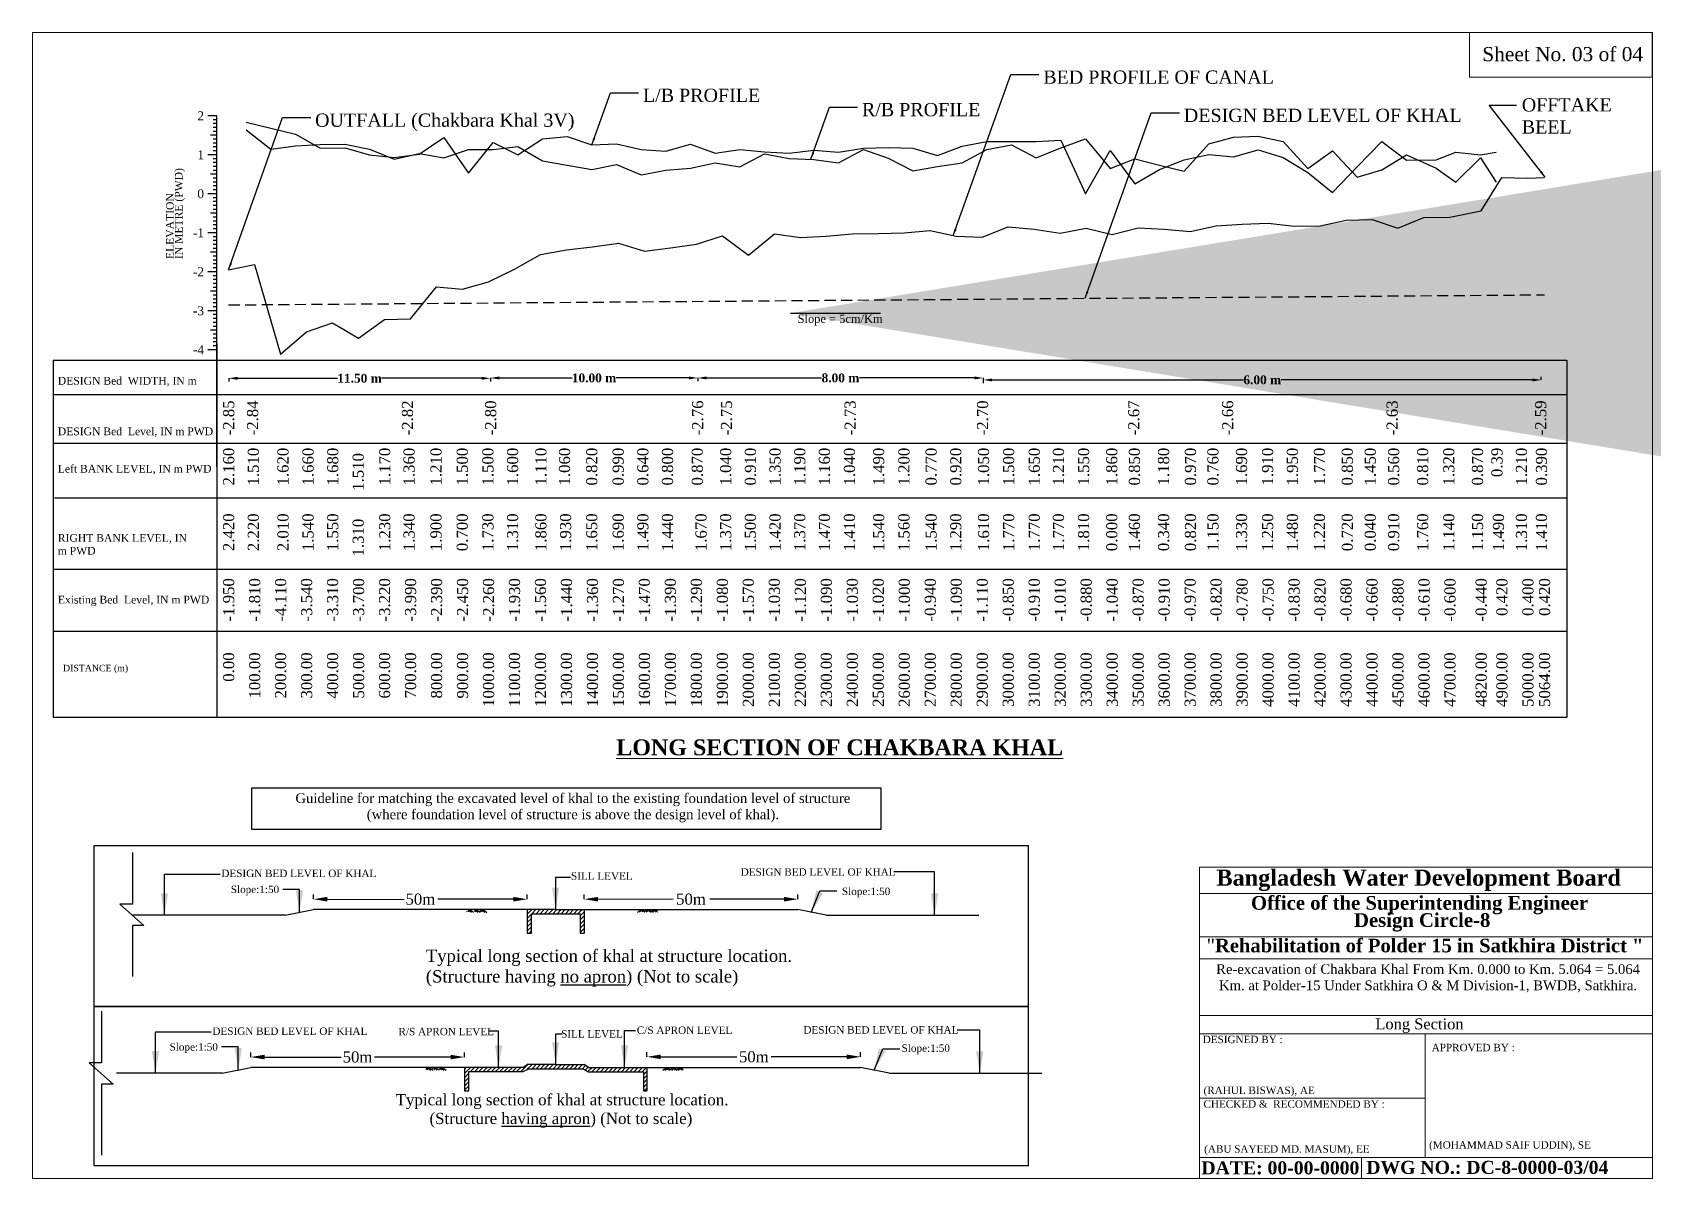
# Model space of a CAD drawing. Header units: metres. Extents: x -148477 to 178957, y -19024 to 3158.
# Drawn here: x 177870.8 to 178054.3, y 2895.8 to 3025.5 of the extents above; entities that cross this region are included whole.
import ezdxf
from ezdxf.enums import TextEntityAlignment as Align

# ---------------------------------------------------------------- set-up
doc = ezdxf.new("R2010")
doc.units = ezdxf.units.M
doc.linetypes.add('DASHED2', pattern=[0.375, 0.25, -0.125])
doc.linetypes.add('HIDDEN', pattern=[9.525, 6.35, -3.175])
doc.layers.add('CS_Drawing', color=7, linetype='Continuous')
doc.layers.add('GL', color=3, linetype='HIDDEN')
doc.layers.add('Other line', color=7, linetype='Continuous', lineweight=15)
doc.styles.add('liza', font='times.ttf', dxfattribs={"height": 2})
doc.styles.add('ROMANS', font='romans.shx', dxfattribs={"width": 0.8, "height": 100})
doc.styles.get("Standard").update_dxf_attribs({"font": 'times.ttf'})
doc.linetypes.add('FENCELINE1', pattern='A,6.35,-2.54,[133,ltypeshp.shx,S=2.54,R=0,X=-2.54,Y=0],-2.54,25.4', length=36.83)
doc.dimstyles.new('ISO-25', dxfattribs={"dimtxt": 2.5, "dimasz": 2.5, "dimexe": 1.25, "dimexo": 0.625, "dimtad": 1, "dimtxsty": 'Standard', "dimcen": 2.5, "dimadec": 0, "dimazin": 0, "dimtfac": 1, "dimtmove": 0, "dimatfit": 3, "dimfxl": 1, "dimarcsym": 0})
doc.dimstyles.get("Standard").update_dxf_attribs({"dimtxt": 0.5, "dimasz": 0.4075, "dimexe": 0.364, "dimexo": 0.219, "dimgap": 0.09, "dimtad": 0, "dimdec": 0, "dimlfac": 1000, "dimzin": 0, "dimdsep": 46, "dimtxsty": 'Standard', "dimcen": 0.09, "dimadec": 0, "dimazin": 0, "dimtfac": 1, "dimtdec": 0, "dimtofl": 0, "dimtmove": 0, "dimatfit": 3, "dimfxl": 1, "dimtolj": 1, "dimtzin": 0, "dimarcsym": 0})

msp = doc.modelspace()

# ---------------------------------------------------------------- texts
at = {"lineweight": 30}
for s, p in [('IN METRE (PWD)', (177887.8295, 2999.8908)), ('ELEVATION', (177886.8295, 2999.8908))]:
    msp.add_text(s, height=0.87, rotation=90, dxfattribs=at).set_placement(p)
at = {"ltscale": 0.5}
for s, height, p in [('DESIGN BED LEVEL OF KHAL', 0.836591, (177892.2313, 2929.9171)), ('DESIGN BED LEVEL OF KHAL', 0.836591, (177951.0401, 2930.0707)), ('Slope:1:50', 0.83659, (177893.2969, 2928.1026)), ('SILL LEVEL', 0.83659, (177931.8296, 2929.6195)), ('Slope:1:50', 0.83659, (177962.5127, 2927.8804)), ('DESIGN BED LEVEL OF KHAL', 0.836591, (177891.2182, 2912.046)), ('R/S APRON LEVEL', 0.836591, (177912.2937, 2912.0036)), ('SILL LEVEL', 0.83659, (177930.7123, 2911.7453)), ('C/S APRON LEVEL', 0.836591, (177939.2859, 2912.1573)), ('DESIGN BED LEVEL OF KHAL', 0.836591, (177958.1566, 2912.1997)), ('Slope:1:50', 0.83659, (177886.365, 2910.2643)), ('Slope:1:50', 0.83659, (177969.2699, 2910.1256))]:
    msp.add_text(s, height=height, dxfattribs=at).set_placement(p)
at = {"lineweight": 18}
for s, insert, char_height, width, attachment_point in [('Sheet No. 03 of 04', (178035.0426, 3023.8885), 1.601435, 18.991115, 1), ('{\\fTimes New Roman|b1|i0|c0|p18;Bangladesh Water Development Board}', (178004.9268, 2930.7553), 1.816925, 65.263374, 1), ('{\\fTimes New Roman|b1|i0|c0|p18;Office of the Superintending Engineer}', (178008.8402, 2927.7715), 1.553212, 55.790861, 1), ('{\\fTimes New Roman|b1|i0|c0|p18;Design Circle-8}', (178020.5074, 2925.8211), 1.553212, 55.790861, 1), ('Long Section ', (178027.9226, 2913.0863), 1.234071, 49.784565, 5)]:
    msp.add_mtext(s, dxfattribs=dict(at, insert=insert, char_height=char_height, width=width, attachment_point=attachment_point))
at = {"color": 0, "lineweight": 18, "ltscale": 2, "char_height": 1.5, "attachment_point": 1}
for s, insert, width in [('BED PROFILE OF CANAL', (177985.3152, 3021.2305), 29.690134), ('L/B PROFILE ', (177939.9776, 3019.1769), 29.690134), ('R/B PROFILE ', (177964.781, 3017.5542), 29.690134), ('DESIGN BED LEVEL OF KHAL', (178001.2347, 3016.9059), 35.791036), ('OFFTAKE \\PBEEL', (178039.5075, 3018.0902), 35.791036), ('OUTFALL (Chakbara Khal 3V)', (177902.8391, 3016.3618), 29.690134)]:
    msp.add_mtext(s, dxfattribs=dict(at, insert=insert, width=width))
at = {"lineweight": 18, "attachment_point": 1}
for s, insert, char_height in [('Slope = 5cm/Km', (177957.4984, 2993.5877), 0.93195), ('DESIGNED BY :', (178003.3745, 2911.9524), 0.836394), ('APPROVED BY :', (178029.305, 2911.0343), 0.836394), ('(RAHUL BISWAS), AE', (178003.4712, 2906.1844), 0.836394), ('CHECKED &  RECOMMENDED BY :', (178003.4594, 2904.6413), 0.836394), ('(ABU SAYEED MD. MASUM), EE', (178003.541, 2899.5477), 0.836394), ('(MOHAMMAD SAIF UDDIN), SE', (178029.0131, 2900.0134), 0.836394), ('{\\fTimes New Roman|b1|i0|c0|p18;DATE: \\C0;00-00-0000} ', (178003.227, 2897.7308), 1.475398), ('{\\fTimes New Roman|b1|i0|c0|p18;DWG NO.: DC-8-0000-03/04} ', (178021.9, 2897.7831), 1.475398)]:
    msp.add_mtext(s, dxfattribs=dict(at, insert=insert, char_height=char_height))
at = {"lineweight": 30, "char_height": 0.872, "attachment_point": 1}
for s, insert in [('DESIGN Bed  WIDTH, IN m ', (177873.7036, 2986.5401)), ('DESIGN Bed  Level, IN m PWD', (177873.7036, 2980.8132)), ('Left BANK LEVEL, IN m PWD', (177873.7036, 2976.5811)), ('RIGHT BANK LEVEL, IN \\Pm PWD', (177873.7036, 2968.746)), ('Existing Bed  Level, IN m PWD', (177873.7036, 2961.7588))]:
    msp.add_mtext(s, dxfattribs=dict(at, insert=insert))
at = {"insert": (177872.0873, 2974.8787), "char_height": 0.007358, "width": 12.214639, "attachment_point": 1, "style": 'ROMANS'}
msp.add_mtext('{\\fTimes New Roman|b0|i0|c0|p18;Ch:0+000Km to 5+060 Km}', dxfattribs=at)
at = {"lineweight": -2, "insert": (177935.0749, 2947.8049), "char_height": 0.0022, "width": 0.040666, "attachment_point": 1, "style": 'liza'}
msp.add_mtext('Guideline for ', dxfattribs=at)
at = {"linetype": 'ByBlock', "lineweight": 18}
for s, insert, char_height, width, attachment_point in [('\\pi-1651,l1651,t7.101e+004;{\\fTimes New Roman|b1|i0|c0|p18;\\LLONG SECTION OF CHAKBARA KHAL}', (177936.9598, 2945.5033), 1.8, 59.702421, 1), ('"{\\fTimes New Roman|b1|i0|c0|p18;Rehabilitation of Polder 15 in Satkhira District "}', (178028.5542, 2922.9332), 1.54, 56.183721, 2), ('Re-excavation of Chakbara Khal From Km. 0.000 to Km. 5.064 = 5.064 Km. at Polder-15 Under Satkhira O & M Division-1, BWDB, Satkhira.', (178028.898, 2920.0418), 1.1, 50.884689, 2)]:
    msp.add_mtext(s, dxfattribs=dict(at, insert=insert, char_height=char_height, width=width, attachment_point=attachment_point))
at = {"ltscale": 0.5}
for s, insert, char_height, width, attachment_point in [('Guideline for matching the excavated level of khal to the existing foundation level of structure\\P(where foundation level of structure is above the design level of khal).', (177932.0407, 2939.3993), 1.1, 78.473449, 2), ('Typical long section of khal at structure location.\\P(Structure having {\\Lno apron}) (Not to scale)', (177915.3938, 2921.7022), 1.396643, 40.586284, 1), ('Typical long section of khal at structure location.\\P        (Structure {\\Lhaving apron}) (Not to scale)', (177911.9645, 2905.3397), 1.269675, 37.405723, 1)]:
    msp.add_mtext(s, dxfattribs=dict(at, insert=insert, char_height=char_height, width=width, attachment_point=attachment_point))
at = {"ltscale": 0.5, "char_height": 1.254, "attachment_point": 5}
for insert in [(177914.7672, 2927.4097), (177945.4166, 2927.4097), (177907.6508, 2909.5386), (177952.533, 2909.5619)]:
    msp.add_mtext('50m', dxfattribs=dict(at, insert=insert))
at = {"layer": 'CS_Drawing'}
for s, p in [('2', (177890.2652, 3016.102)), ('1', (177890.2652, 3011.6875)), ('0', (177890.2652, 3007.273)), ('-1', (177890.2652, 3002.8585)), ('-2', (177890.2652, 2998.444)), ('-3', (177890.2652, 2994.0295)), ('-4', (177890.2652, 2989.615))]:
    msp.add_text(s, height=1, dxfattribs=at).set_placement(p, align=Align.MIDDLE_RIGHT)
for s, p in [('-2.85', (177893.0562, 2983.8779)), ('-2.84', (177895.7678, 2983.8779)), ('-2.82', (177913.3056, 2983.8779)), ('-2.80', (177922.7281, 2983.8779)), ('-2.76', (177946.171, 2983.8779)), ('-2.75', (177949.4371, 2983.8779)), ('-2.73', (177963.4402, 2983.8779)), ('-2.70', (177978.4437, 2983.8779)), ('-2.67', (177995.5647, 2983.8779)), ('-2.66', (178006.1967, 2983.8779)), ('-2.63', (178024.8248, 2983.8779)), ('-2.59', (178041.6545, 2983.8779)), ('2.160', (177893.0562, 2978.5226)), ('1.510', (177895.852, 2978.5226)), ('1.620', (177899.2066, 2978.5226)), ('1.660', (177902.0454, 2978.5226)), ('1.680', (177904.8412, 2978.5226)), ('1.170', (177910.7338, 2978.5226)), ('1.360', (177913.4866, 2978.5226)), ('1.210', (177916.5403, 2978.5226)), ('1.500', (177919.5081, 2978.5226)), ('1.500', (177922.4142, 2978.5226)), ('1.600', (177925.2101, 2978.5226)), ('1.110', (177928.4156, 2978.5226)), ('1.060', (177931.094, 2978.5226)), ('0.820', (177934.1779, 2978.5226)), ('0.990', (177937.1667, 2978.5226)), ('0.640', (177939.9625, 2978.5226)), ('0.800', (177942.7584, 2978.5226)), ('0.870', (177946.1294, 2978.5226)), ('1.040', (177949.3479, 2978.5226)), ('0.910', (177952.1437, 2978.5226)), ('1.350', (177954.9396, 2978.5226)), ('1.190', (177957.7354, 2978.5226)), ('1.160', (177960.5313, 2978.5226)), ('1.040', (177963.3658, 2978.5226)), ('1.490', (177966.6741, 2978.5226)), ('1.200', (177969.5344, 2978.5226)), ('0.770', (177972.6119, 2978.5226)), ('0.920', (177975.4077, 2978.5226)), ('1.050', (177978.5508, 2978.5226)), ('1.500', (177981.3963, 2978.5226)), ('1.650', (177984.2914, 2978.5226)), ('1.210', (177987.0376, 2978.5226)), ('1.550', (177989.8831, 2978.5226)), ('1.860', (177993.0758, 2978.5226)), ('0.850', (177995.6394, 2978.5226)), ('1.180', (177998.9396, 2978.5226)), ('0.970', (178001.9876, 2978.5226)), ('0.760', (178004.5313, 2978.5226)), ('1.690', (178007.7685, 2978.5226)), ('1.910', (178010.721, 2978.5226)), ('1.950', (178013.5297, 2978.5226)), ('1.770', (178016.5965, 2978.5226)), ('0.850', (178019.7494, 2978.5226)), ('1.450', (178022.3454, 2978.5226)), ('0.560', (178024.9971, 2978.5226)), ('0.810', (178028.2811, 2978.5226)), ('1.320', (178031.2456, 2978.5226)), ('0.870', (178034.4946, 2978.5226)), ('0.39', (178036.6948, 2978.5226)), ('1.210', (178039.4742, 2978.5226)), ('0.390', (178041.7405, 2978.5226)), ('1.510', (177907.723, 2977.9214)), ('2.420', (177893.0562, 2971.0874)), ('2.220', (177895.852, 2971.0874)), ('2.010', (177899.2066, 2971.0874)), ('1.540', (177902.0454, 2971.0874)), ('1.550', (177904.8412, 2971.0874)), ('1.230', (177910.7338, 2971.0874)), ('1.340', (177913.4866, 2971.0874)), ('1.900', (177916.5403, 2971.0874)), ('0.700', (177919.5081, 2971.0874)), ('1.730', (177922.4142, 2971.0874)), ('1.310', (177925.2101, 2971.0874)), ('1.860', (177928.4156, 2971.0874)), ('1.930', (177931.2114, 2971.0874)), ('1.650', (177934.1779, 2971.0874)), ('1.690', (177937.1667, 2971.0874)), ('1.490', (177939.9625, 2971.0874)), ('1.440', (177942.7584, 2971.0874)), ('1.670', (177946.552, 2971.0874)), ('1.370', (177949.3479, 2971.0874)), ('1.500', (177952.1437, 2971.0874)), ('1.420', (177954.9396, 2971.0874)), ('1.370', (177957.7354, 2971.0874)), ('1.470', (177960.5313, 2971.0874)), ('1.410', (177963.3658, 2971.0874)), ('1.540', (177966.6741, 2971.0874)), ('1.560', (177969.5344, 2971.0874)), ('1.540', (177972.6119, 2971.0874)), ('1.290', (177975.4077, 2971.0874)), ('1.610', (177978.5508, 2971.0874)), ('1.770', (177981.3963, 2971.0874)), ('1.770', (177984.2914, 2971.0874)), ('1.770', (177987.0376, 2971.0874)), ('1.810', (177989.8831, 2971.0874)), ('0.000', (177993.0758, 2971.0874)), ('1.460', (177995.6394, 2971.0874)), ('0.340', (177998.9396, 2971.0874)), ('0.820', (178001.9876, 2971.0874)), ('1.150', (178004.5313, 2971.0874)), ('1.330', (178007.7685, 2971.0874)), ('1.250', (178010.721, 2971.0874)), ('1.480', (178013.5297, 2971.0874)), ('1.220', (178016.5965, 2971.0874)), ('0.720', (178019.7494, 2971.0874)), ('0.040', (178022.3454, 2971.0874)), ('0.910', (178024.9971, 2971.0874)), ('1.760', (178028.2811, 2971.0874)), ('1.140', (178031.2456, 2971.0874)), ('1.150', (178034.4946, 2971.0874)), ('1.490', (178036.8706, 2971.0874)), ('1.310', (178039.4742, 2971.0874)), ('1.410', (178041.7405, 2971.0874)), ('1.310', (177907.723, 2970.4862)), ('-1.950', (177893.0562, 2963.7545)), ('-1.810', (177895.9992, 2963.7545)), ('-4.110', (177898.9422, 2963.7545)), ('-3.540', (177901.8852, 2963.7545)), ('-3.310', (177904.8282, 2963.7545)), ('-3.700', (177907.7712, 2963.7545)), ('-3.220', (177910.7142, 2963.7545)), ('-3.990', (177913.6572, 2963.7545)), ('-2.390', (177916.6002, 2963.7545)), ('-2.450', (177919.5432, 2963.7545)), ('-2.260', (177922.4862, 2963.7545)), ('-1.930', (177925.4292, 2963.7545)), ('-1.560', (177928.3722, 2963.7545)), ('-1.440', (177931.3152, 2963.7545)), ('-1.360', (177934.2582, 2963.7545)), ('-1.270', (177937.2012, 2963.7545)), ('-1.470', (177940.1442, 2963.7545)), ('-1.390', (177943.0872, 2963.7545)), ('-1.290', (177946.0302, 2963.7545)), ('-1.080', (177948.9732, 2963.7545)), ('-1.570', (177951.9162, 2963.7545)), ('-1.030', (177954.8592, 2963.7545)), ('-1.120', (177957.8022, 2963.7545)), ('-1.090', (177960.7452, 2963.7545)), ('-1.030', (177963.6882, 2963.7545)), ('-1.020', (177966.6312, 2963.7545)), ('-1.000', (177969.5742, 2963.7545)), ('-0.940', (177972.5172, 2963.7545)), ('-1.090', (177975.4602, 2963.7545)), ('-1.110', (177978.4032, 2963.7545)), ('-0.850', (177981.3462, 2963.7545)), ('-0.910', (177984.2892, 2963.7545)), ('-1.010', (177987.2322, 2963.7545)), ('-0.880', (177990.1752, 2963.7545)), ('-1.040', (177993.1182, 2963.7545)), ('-0.870', (177996.0612, 2963.7545)), ('-0.910', (177999.0042, 2963.7545)), ('-0.970', (178001.9472, 2963.7545)), ('-0.820', (178004.8902, 2963.7545)), ('-0.780', (178007.8332, 2963.7545)), ('-0.750', (178010.7762, 2963.7545)), ('-0.830', (178013.7192, 2963.7545)), ('-0.820', (178016.6622, 2963.7545)), ('-0.680', (178019.6052, 2963.7545)), ('-0.660', (178022.5482, 2963.7545)), ('-0.880', (178025.4912, 2963.7545)), ('-0.610', (178028.4342, 2963.7545)), ('-0.600', (178031.3772, 2963.7545)), ('-0.440', (178034.9088, 2963.7545)), ('0.420', (178037.2632, 2963.7545)), ('0.400', (178040.2062, 2963.7545)), ('0.420', (178042.0897, 2963.7545)), ('0.00', (177893.0562, 2955.3535)), ('100.00', (177895.9992, 2955.3535)), ('200.00', (177898.9422, 2955.3535)), ('300.00', (177901.8852, 2955.3535)), ('400.00', (177904.8282, 2955.3535)), ('500.00', (177907.7712, 2955.3535)), ('600.00', (177910.7142, 2955.3535)), ('700.00', (177913.6572, 2955.3535)), ('800.00', (177916.6002, 2955.3535)), ('900.00', (177919.5432, 2955.3535)), ('1000.00', (177922.4862, 2955.3535)), ('1100.00', (177925.4292, 2955.3535)), ('1200.00', (177928.3722, 2955.3535)), ('1300.00', (177931.3152, 2955.3535)), ('1400.00', (177934.2582, 2955.3535)), ('1500.00', (177937.2012, 2955.3535)), ('1600.00', (177940.1442, 2955.3535)), ('1700.00', (177943.0872, 2955.3535)), ('1800.00', (177946.0302, 2955.3535)), ('1900.00', (177948.9732, 2955.3535)), ('2000.00', (177951.9162, 2955.3535)), ('2100.00', (177954.8592, 2955.3535)), ('2200.00', (177957.8022, 2955.3535)), ('2300.00', (177960.7452, 2955.3535)), ('2400.00', (177963.6882, 2955.3535)), ('2500.00', (177966.6312, 2955.3535)), ('2600.00', (177969.5742, 2955.3535)), ('2700.00', (177972.5172, 2955.3535)), ('2800.00', (177975.4602, 2955.3535)), ('2900.00', (177978.4032, 2955.3535)), ('3000.00', (177981.3462, 2955.3535)), ('3100.00', (177984.2892, 2955.3535)), ('3200.00', (177987.2322, 2955.3535)), ('3300.00', (177990.1752, 2955.3535)), ('3400.00', (177993.1182, 2955.3535)), ('3500.00', (177996.0612, 2955.3535)), ('3600.00', (177999.0042, 2955.3535)), ('3700.00', (178001.9472, 2955.3535)), ('3800.00', (178004.8902, 2955.3535)), ('3900.00', (178007.8332, 2955.3535)), ('4000.00', (178010.7762, 2955.3535)), ('4100.00', (178013.7192, 2955.3535)), ('4200.00', (178016.6622, 2955.3535)), ('4300.00', (178019.6052, 2955.3535)), ('4400.00', (178022.5482, 2955.3535)), ('4500.00', (178025.4912, 2955.3535)), ('4600.00', (178028.4342, 2955.3535)), ('4700.00', (178031.3772, 2955.3535)), ('4820.00', (178034.9088, 2955.3535)), ('4900.00', (178037.2632, 2955.3535)), ('5000.00', (178040.2062, 2955.3535)), ('5064.00', (178042.0897, 2955.3535))]:
    msp.add_text(s, height=1.25813, rotation=90, dxfattribs=at).set_placement(p, align=Align.MIDDLE_RIGHT)
msp.add_text('DISTANCE (m)', height=0.73575, dxfattribs=at).set_placement((177874.2946, 2953.5778), align=Align.MIDDLE_LEFT)

# ---------------------------------------------------------------- blocks, each defined once
blk = doc.blocks.new('*D403')
at = {"color": 0, "lineweight": -2, "ltscale": 0.5}
for p, q in [((177893.06, 2986.38), (177893.06, 2986.02)), ((177894.06, 2986.38), (177905.39, 2986.38)), ((177921.7, 2986.38), (177910.37, 2986.38)), ((177922.7, 2986.38), (177922.7, 2986.02))]:
    blk.add_line(p, q, dxfattribs=at)
at = {"color": 0, "linetype": 'Continuous', "lineweight": -3, "ltscale": 0.5}
for points in [[(177894.06, 2986.55), (177894.06, 2986.21), (177893.06, 2986.38)], [(177921.7, 2986.55), (177921.7, 2986.21), (177922.7, 2986.38)]]:
    blk.add_solid(points, dxfattribs=at)
at = {"layer": 'Defpoints', "color": 0, "linetype": 'Continuous', "lineweight": -3, "ltscale": 0.5}
for p in [(177893.06, 2986.42), (177922.7, 2986.42), (177922.7, 2986.38)]:
    blk.add_point(p, dxfattribs=at)
at = {"color": 0, "linetype": 'Continuous', "lineweight": -3, "ltscale": 0.5, "insert": (177907.88, 2986.38), "char_height": 0.5, "attachment_point": 5}
blk.add_mtext('\\A1;{\\fTimes New Roman|b1|i0|c0|p18;\\H2x;11.50 m}', dxfattribs=at)
blk = doc.blocks.new('*D404')
at = {"color": 0, "lineweight": -2, "ltscale": 0.5}
for p, q in [((177922.7, 2986.42), (177922.7, 2986.06)), ((177923.7, 2986.42), (177931.95, 2986.42)), ((177945.18, 2986.42), (177936.93, 2986.42)), ((177946.18, 2986.42), (177946.18, 2986.06))]:
    blk.add_line(p, q, dxfattribs=at)
at = {"color": 0, "linetype": 'Continuous', "lineweight": -3, "ltscale": 0.5}
for points in [[(177923.7, 2986.59), (177923.7, 2986.26), (177922.7, 2986.42)], [(177945.18, 2986.59), (177945.18, 2986.26), (177946.18, 2986.42)]]:
    blk.add_solid(points, dxfattribs=at)
at = {"layer": 'Defpoints', "color": 0, "linetype": 'Continuous', "lineweight": -3, "ltscale": 0.5}
for p in [(177922.7, 2986.47), (177946.18, 2986.47), (177946.18, 2986.42)]:
    blk.add_point(p, dxfattribs=at)
at = {"color": 0, "linetype": 'Continuous', "lineweight": -3, "ltscale": 0.5, "insert": (177934.44, 2986.42), "char_height": 0.5, "attachment_point": 5}
blk.add_mtext('\\A1;{\\fTimes New Roman|b1|i0|c0|p18;\\H2x;10.00 m}', dxfattribs=at)
blk = doc.blocks.new('*D405')
at = {"color": 0, "lineweight": -2, "ltscale": 0.5}
for p, q in [((177946.18, 2986.42), (177946.18, 2986.06)), ((177947.18, 2986.42), (177960.21, 2986.42)), ((177977.52, 2986.42), (177964.49, 2986.42)), ((177978.52, 2986.42), (177978.52, 2986.06))]:
    blk.add_line(p, q, dxfattribs=at)
at = {"color": 0, "linetype": 'Continuous', "lineweight": -3, "ltscale": 0.5}
for points in [[(177947.18, 2986.59), (177947.18, 2986.26), (177946.18, 2986.42)], [(177977.52, 2986.59), (177977.52, 2986.26), (177978.52, 2986.42)]]:
    blk.add_solid(points, dxfattribs=at)
at = {"layer": 'Defpoints', "color": 0, "linetype": 'Continuous', "lineweight": -3, "ltscale": 0.5}
for p in [(177946.18, 2986.47), (177978.52, 2986.47), (177978.52, 2986.42)]:
    blk.add_point(p, dxfattribs=at)
at = {"color": 0, "linetype": 'Continuous', "lineweight": -3, "ltscale": 0.5, "insert": (177962.35, 2986.42), "char_height": 0.5, "attachment_point": 5}
blk.add_mtext('\\A1;{\\fTimes New Roman|b1|i0|c0|p18;\\H2x;8.00 m}', dxfattribs=at)
blk = doc.blocks.new('*D406')
at = {"color": 0, "lineweight": -2, "ltscale": 0.5}
for p, q in [((177978.52, 2986.2), (177978.52, 2985.83)), ((177979.52, 2986.2), (178007.98, 2986.2)), ((178040.72, 2986.2), (178012.26, 2986.2)), ((178041.72, 2986.2), (178041.72, 2986.56))]:
    blk.add_line(p, q, dxfattribs=at)
at = {"color": 0, "linetype": 'Continuous', "lineweight": -3, "ltscale": 0.5}
for points in [[(177979.52, 2986.36), (177979.52, 2986.03), (177978.52, 2986.2)], [(178040.72, 2986.36), (178040.72, 2986.03), (178041.72, 2986.2)]]:
    blk.add_solid(points, dxfattribs=at)
at = {"layer": 'Defpoints', "color": 0, "linetype": 'Continuous', "lineweight": -3, "ltscale": 0.5}
for p in [(177978.52, 2986.24), (178041.72, 2986.2), (178041.72, 2986.02)]:
    blk.add_point(p, dxfattribs=at)
at = {"color": 0, "linetype": 'Continuous', "lineweight": -3, "ltscale": 0.5, "insert": (178010.12, 2986.2), "char_height": 0.5, "attachment_point": 5}
blk.add_mtext('\\A1;{\\fTimes New Roman|b1|i0|c0|p18;\\H2x;6.00 m}', dxfattribs=at)

# ---------------------------------------------------------------- dimensions: what is measured, and where the dimension line sits
at = {"color": 0, "linetype": 'Continuous', "lineweight": -3, "ltscale": 0.5}
for base, p1, p2, text, picture, middle in [((177922.7005, 2986.3798), (177893.0562, 2986.4244), (177922.7005, 2986.4244), '{\\fTimes New Roman|b1|i0|c0|p18;\\H2x;11.50 m}', '*D403', (177907.8783, 2986.3798)), ((177946.1818, 2986.4244), (177922.7005, 2986.469), (177946.1818, 2986.469), '{\\fTimes New Roman|b1|i0|c0|p18;\\H2x;10.00 m}', '*D404', (177934.4412, 2986.4244)), ((177978.5175, 2986.4244), (177946.1818, 2986.469), (177978.5175, 2986.469), '{\\fTimes New Roman|b1|i0|c0|p18;\\H2x;8.00 m}', '*D405', (177962.3497, 2986.4244)), ((178041.725, 2986.1978), (177978.5175, 2986.2424), (178041.725, 2986.0158), '{\\fTimes New Roman|b1|i0|c0|p18;\\H2x;6.00 m}', '*D406', (178010.1212, 2986.1978))]:
    dim = msp.add_linear_dim(base=base, p1=p1, p2=p2, text=text, dimstyle='Standard', override={"dimasz": 1, "dimfxl": 0.15, "dimfxlon": 1}, dxfattribs=at)
    dim.commit()
    dim.dimension.update_dxf_attribs({"geometry": picture, "text_midpoint": middle})

# ---------------------------------------------------------------- hatches: boundary and pattern name
at = {"lineweight": -2}
h = msp.add_hatch(dxfattribs=at)
h.set_pattern_fill('ANSI31', color=256, scale=0.105806, style=0)
h.set_pattern_definition([(45, (178136.1353, 2786.27546), (-0.2375418, 0.2375418), [])])
h.paths.add_polyline_path([(177933.3181, 2923.5801), (177933.3181, 2926.23), (177930.0919, 2926.23), (177926.8656, 2926.23), (177926.8656, 2923.5801), (177927.3402, 2923.5801), (177927.3402, 2925.7695), (177932.8665, 2925.7695), (177932.8665, 2923.5612)])
h.paths.add_polyline_path([(177940.4346, 2905.7091), (177940.4346, 2908.359), (177933.8161, 2908.359), (177933.3181, 2908.691), (177930.0919, 2908.691), (177926.8656, 2908.691), (177926.3677, 2908.359), (177919.7492, 2908.359), (177919.7492, 2905.7091), (177920.2621, 2905.7091), (177920.2621, 2907.8939), (177926.4155, 2907.8939), (177927.0416, 2908.2156), (177933.1771, 2908.2156), (177933.7853, 2907.8761), (177940.0335, 2907.8761), (177940.0335, 2905.6957)])

# ---------------------------------------------------------------- linework, layer by layer
at = {"color": 0, "linetype": 'DASHED2', "lineweight": -3, "ltscale": 5}
msp.add_line((177893.0562, 2994.6917), (178042.0897, 2995.8394), dxfattribs=at)
at = {"color": 0, "linetype": 'Continuous', "lineweight": -3, "ltscale": 0.5}
msp.add_line((178044.6017, 2988.4492), (178044.6017, 2948.0093), dxfattribs=at)
at = {"ltscale": 0.5}
for p, q in [((177882.1486, 2932.6825), (177882.1486, 2926.8515)), ((177882.1486, 2926.8515), (177880.7452, 2926.8515)), ((177880.7452, 2926.8515), (177883.4488, 2924.4254)), ((177902.6688, 2927.4097), (177902.6688, 2927.9322)), ((177904.2363, 2927.4097), (177912.9392, 2927.383)), ((177925.2981, 2927.4097), (177916.7537, 2927.4292)), ((177926.8656, 2927.4097), (177926.8656, 2927.9322)), ((177933.3181, 2927.4097), (177933.3181, 2927.9322)), ((177934.8856, 2927.4097), (177943.3846, 2927.4342)), ((177955.9475, 2927.4097), (177947.555, 2927.3974)), ((177957.515, 2927.4097), (177957.515, 2927.9322)), ((177899.4426, 2925.5848), (177882.1486, 2925.5848)), ((177899.4426, 2925.5848), (177902.6688, 2926.23)), ((177926.8656, 2926.23), (177902.6688, 2926.23)), ((177920.0582, 2926.0262), (177920.0017, 2925.9698)), ((177920.4012, 2926.2454), (177920.1689, 2925.9709)), ((177920.1689, 2926.2454), (177920.5619, 2925.9335)), ((177920.4012, 2926.2454), (177920.7974, 2925.9311)), ((177920.5562, 2926.0262), (177920.4997, 2925.9698)), ((177921.1272, 2926.2498), (177920.8948, 2925.9753)), ((177920.8948, 2926.2498), (177921.2879, 2925.938)), ((177921.1272, 2926.2498), (177921.5233, 2925.9355)), ((177921.5553, 2926.0153), (177921.4988, 2925.9589)), ((177921.7136, 2926.239), (177921.5424, 2926.068)), ((177921.8983, 2926.2344), (177921.666, 2925.96)), ((177921.666, 2926.2344), (177922.059, 2925.9226)), ((177921.8983, 2926.2344), (177922.2945, 2925.9201)), ((177930.0919, 2926.23), (177926.8656, 2926.23)), ((177926.8656, 2926.23), (177926.8656, 2923.5801)), ((177930.0919, 2926.23), (177933.3181, 2926.23)), ((177933.3181, 2926.23), (177933.3181, 2923.5801)), ((177933.3181, 2926.23), (177957.515, 2926.23)), ((177939.7379, 2926.2344), (177939.3418, 2925.9201)), ((177939.9703, 2926.2344), (177939.5773, 2925.9226)), ((177939.7379, 2926.2344), (177939.9703, 2925.96)), ((177939.9227, 2926.239), (177940.0939, 2926.068)), ((177940.081, 2926.0153), (177940.1375, 2925.9589)), ((177940.5091, 2926.2358), (177940.113, 2925.9215)), ((177940.7415, 2926.2358), (177940.3484, 2925.924)), ((177940.5091, 2926.2358), (177940.7415, 2925.9614)), ((177940.6938, 2926.2404), (177940.8651, 2926.0694)), ((177941.2351, 2926.2314), (177940.8389, 2925.9171)), ((177941.4674, 2926.2314), (177941.0744, 2925.9196)), ((177941.0801, 2926.0123), (177941.1366, 2925.9559)), ((177941.2351, 2926.2314), (177941.4674, 2925.9569)), ((177941.4198, 2926.236), (177941.591, 2926.065)), ((177941.5781, 2926.0123), (177941.6346, 2925.9559)), ((177960.7412, 2925.5848), (177957.515, 2926.23)), ((177960.7412, 2925.5848), (177978.0352, 2925.5848)), ((177883.4488, 2924.4254), (177882.1486, 2924.4254)), ((177882.1486, 2924.4254), (177882.1486, 2918.6621)), ((177878.6607, 2914.7262), (177878.6607, 2908.8952)), ((177878.6607, 2908.8952), (177877.2573, 2908.8952)), ((177877.2573, 2908.8952), (177879.9609, 2906.4691)), ((177895.5524, 2909.5386), (177895.5524, 2910.0611)), ((177897.1199, 2909.5386), (177905.8119, 2909.5386)), ((177918.1817, 2909.5386), (177909.5656, 2909.5386)), ((177919.7492, 2909.5386), (177919.7492, 2910.0611)), ((177926.3677, 2908.359), (177926.8656, 2908.691)), ((177930.0919, 2908.691), (177926.8656, 2908.691)), ((177930.0919, 2908.691), (177933.3181, 2908.691)), ((177933.8161, 2908.359), (177933.3181, 2908.691)), ((177940.4346, 2909.5619), (177940.4346, 2910.0844)), ((177942.0021, 2909.5619), (177950.6179, 2909.5619)), ((177963.0639, 2909.5619), (177954.5138, 2909.5619)), ((177964.6314, 2909.5619), (177964.6314, 2910.0844)), ((177892.3261, 2907.7137), (177880.3674, 2907.7137)), ((177892.3261, 2907.7137), (177895.5524, 2908.359)), ((177919.7492, 2908.359), (177895.5524, 2908.359)), ((177915.4425, 2908.1492), (177915.3861, 2908.0928)), ((177915.6009, 2908.359), (177915.4296, 2908.1879)), ((177915.7856, 2908.3683), (177915.5532, 2908.0939)), ((177915.5532, 2908.3683), (177915.9463, 2908.0565)), ((177915.7856, 2908.3683), (177916.1817, 2908.0541)), ((177915.9405, 2908.1492), (177915.884, 2908.0928)), ((177916.3268, 2908.3634), (177916.1556, 2908.1924)), ((177916.5115, 2908.3728), (177916.2791, 2908.0983)), ((177916.2791, 2908.3728), (177916.6722, 2908.0609)), ((177916.5115, 2908.3728), (177916.9077, 2908.0585)), ((177916.9396, 2908.1383), (177916.8832, 2908.0819)), ((177917.098, 2908.348), (177916.9267, 2908.177)), ((177917.2827, 2908.3574), (177917.0503, 2908.0829)), ((177917.0503, 2908.3574), (177917.4434, 2908.0456)), ((177917.2827, 2908.3574), (177917.6788, 2908.0431)), ((177926.3677, 2908.359), (177919.7492, 2908.359)), ((177919.7492, 2908.359), (177919.7492, 2905.7091)), ((177926.2017, 2908.359), (177925.0951, 2908.359)), ((177933.8161, 2908.359), (177940.4346, 2908.359)), ((177933.9821, 2908.359), (177935.0887, 2908.359)), ((177940.4346, 2908.359), (177940.4346, 2905.7091)), ((177940.4346, 2908.359), (177964.6314, 2908.359)), ((177942.627, 2908.3283), (177942.2308, 2908.014)), ((177942.8594, 2908.3283), (177942.4663, 2908.0164)), ((177942.627, 2908.3283), (177942.8594, 2908.0538)), ((177942.8117, 2908.3189), (177942.9829, 2908.1479)), ((177942.97, 2908.1092), (177943.0265, 2908.0527)), ((177943.3981, 2908.3436), (177943.002, 2908.0294)), ((177943.6305, 2908.3436), (177943.2375, 2908.0318)), ((177943.3981, 2908.3436), (177943.6305, 2908.0692)), ((177943.5829, 2908.3343), (177943.7541, 2908.1632)), ((177944.1241, 2908.3392), (177943.7279, 2908.0249)), ((177944.3565, 2908.3392), (177943.9634, 2908.0274)), ((177943.9691, 2908.1201), (177944.0256, 2908.0637)), ((177944.1241, 2908.3392), (177944.3565, 2908.0648)), ((177944.3088, 2908.3299), (177944.48, 2908.1588)), ((177944.4671, 2908.1201), (177944.5236, 2908.0637)), ((177967.8577, 2907.7137), (177964.6314, 2908.359)), ((177967.8577, 2907.7137), (177985.1516, 2907.7137)), ((177879.9609, 2906.4691), (177878.6607, 2906.4691)), ((177878.6607, 2906.4691), (177878.6607, 2898.4293))]:
    msp.add_line(p, q, dxfattribs=at)
at = {"lineweight": 18}
for p, q in [((178003.0147, 2895.7772), (178003.0147, 2931.0373)), ((178003.0147, 2931.0373), (178054.3242, 2931.0373)), ((178003.0147, 2931.0373), (178054.3242, 2931.0373)), ((178003.0147, 2931.0373), (178054.3242, 2931.0373)), ((178003.0147, 2895.7772), (178003.0147, 2931.0373)), ((178016.5751, 2931.0373), (178054.3242, 2931.0373)), ((178003.0594, 2928.0433), (178054.3242, 2928.0433)), ((178003.0147, 2923.1584), (178054.3242, 2923.1584)), ((178003.0146, 2920.6756), (178054.3242, 2920.6756)), ((178003.0147, 2914.2344), (178054.3242, 2914.2344)), ((178003.0147, 2912.1734), (178054.3242, 2912.1734)), ((178028.5675, 2912.1734), (178028.5675, 2898.158)), ((178003.0147, 2904.8932), (178028.5675, 2904.8932)), ((178003.0147, 2898.158), (178054.3242, 2898.158)), ((178006.948, 2898.158), (178054.3242, 2898.158)), ((178006.948, 2898.158), (178054.3242, 2898.158)), ((178006.948, 2898.158), (178054.3242, 2898.158)), ((178003.0147, 2895.7772), (178051.262, 2895.7772))]:
    msp.add_line(p, q, dxfattribs=at)
at = {"lineweight": -2}
for p, q in [((177927.3402, 2923.5801), (177927.3402, 2925.7695)), ((177927.3402, 2925.7695), (177932.8665, 2925.7695)), ((177932.8665, 2925.7695), (177932.8665, 2923.5612)), ((177926.8656, 2923.5801), (177927.3402, 2923.5801)), ((177932.8665, 2923.5612), (177933.3181, 2923.5801)), ((177920.2621, 2905.7091), (177920.2621, 2907.8939)), ((177920.2621, 2907.8939), (177926.4155, 2907.8939)), ((177926.4155, 2907.8939), (177927.0416, 2908.2156)), ((177927.0416, 2908.2156), (177933.1771, 2908.2156)), ((177933.1771, 2908.2156), (177933.7853, 2907.8761)), ((177933.7853, 2907.8761), (177940.0335, 2907.8761)), ((177940.0335, 2907.8761), (177940.0335, 2905.6957)), ((177919.7492, 2905.7091), (177920.2621, 2905.7091)), ((177940.0335, 2905.6957), (177940.4346, 2905.7091))]:
    msp.add_line(p, q, dxfattribs=at)
at = {"lineweight": 18, "ltscale": 0.5}
msp.add_lwpolyline([(177870.8283, 2895.7836), (177870.8283, 3025.5432), (178054.3267, 3025.5432), (178054.3267, 2895.7836), (177870.8283, 2895.7836)], close=True, dxfattribs=at)
at = {"lineweight": 18}
msp.add_lwpolyline([(178054.2764, 3025.5432), (178033.5751, 3025.5432), (178033.5751, 3020.4619), (178054.2764, 3020.4619)], close=True, dxfattribs=at)
at = {"color": 0, "linetype": 'Continuous', "lineweight": -3, "ltscale": 0.5}
msp.add_lwpolyline([(177895.0427, 3015.3921), (177897.8386, 3014.7211), (177900.6344, 3014.0166), (177903.4303, 3012.4397), (177906.2261, 3012.4733), (177909.022, 3011.6681), (177911.8178, 3011.3997), (177914.6137, 3011.7687), (177917.4095, 3013.6475), (177920.2054, 3009.6215), (177923.0012, 3013.0772), (177925.7971, 3011.6681), (177928.5929, 3013.5133), (177931.3888, 3013.7482), (177934.1846, 3012.8088), (177936.9805, 3012.943), (177939.7763, 3012.272), (177942.5722, 3012.1042), (177945.368, 3012.8759), (177948.1639, 3011.8694), (177950.9597, 3012.3055), (177953.7556, 3012.0371), (177956.5514, 3011.8694), (177959.3473, 3012.2049), (177962.1431, 3012.0036), (177964.939, 3012.4397), (177967.7348, 3012.5068), (177970.5307, 3012.4397), (177973.3265, 3011.601), (177976.1224, 3012.6746), (177978.9182, 3013.2114), (177981.7141, 3013.2114), (177984.5099, 3013.2114), (177987.3058, 3013.3456), (177990.1016, 3007.273), (177992.8975, 3012.1713), (177995.6933, 3008.4137), (177998.4892, 3010.0241), (178001.285, 3011.1313), (178004.0809, 3011.7352), (178006.8767, 3011.4668), (178009.6726, 3012.2384), (178012.4684, 3011.3661), (178015.2643, 3009.6886), (178018.0601, 3007.4072), (178020.856, 3010.3261), (178023.6518, 3013.1778), (178026.4477, 3011.0977), (178029.8027, 3011.1313), (178032.0394, 3011.97), (178034.8352, 3011.6681), (178036.6246, 3012.0036), (178036.6246, 3012.0036)], dxfattribs=at)
at = {"lineweight": 30}
msp.add_lwpolyline([(177888.3295, 2999.7608, 0, 0, 0), (177888.3295, 3007.5075, 0.2767, 0, 0), (177888.3295, 3008.0608, 0, 0, 0)], format="xyseb", dxfattribs=at)
at = {"lineweight": -2}
msp.add_lwpolyline([(177895.6656, 2940.0109), (177966.9089, 2940.0109), (177966.9089, 2935.2944), (177895.6656, 2935.2944)], close=True, dxfattribs=at)
at = {"ltscale": 0.5}
for points in [[(177877.807, 2933.5039), (177983.6165, 2933.5039), (177983.6165, 2915.2665), (177877.807, 2915.2665)], [(177877.807, 2915.2665), (177983.6165, 2915.2665), (177983.6165, 2897.2107), (177877.807, 2897.2107)]]:
    msp.add_lwpolyline(points, close=True, dxfattribs=at)
for points in [[(177904.2363, 2927.6709), (177904.2363, 2927.1484), (177902.6688, 2927.4097)], [(177925.2981, 2927.6709), (177925.2981, 2927.1484), (177926.8656, 2927.4097)], [(177934.8856, 2927.6709), (177934.8856, 2927.1484), (177933.3181, 2927.4097)], [(177955.9475, 2927.6709), (177955.9475, 2927.1484), (177957.515, 2927.4097)], [(177897.1199, 2909.7999), (177897.1199, 2909.2774), (177895.5524, 2909.5386)], [(177918.1817, 2909.7999), (177918.1817, 2909.2774), (177919.7492, 2909.5386)], [(177942.0021, 2909.8232), (177942.0021, 2909.3007), (177940.4346, 2909.5619)], [(177963.0639, 2909.8232), (177963.0639, 2909.3007), (177964.6314, 2909.5619)]]:
    msp.add_solid(points, dxfattribs=at)
at = {"layer": 'CS_Drawing'}
for p, q in [((177891.6999, 3016.102), (177890.7067, 3016.102)), ((177891.6999, 3016.102), (177891.0046, 3016.102)), ((177891.6999, 3016.102), (177891.3026, 3016.102)), ((177891.6999, 3015.6605), (177891.3026, 3015.6605)), ((177891.6999, 3015.2191), (177891.3026, 3015.2191)), ((177891.6999, 2976.3715), (177891.6999, 3016.102)), ((177891.6999, 3013.8947), (177891.0046, 3013.8947)), ((177891.6999, 3014.7776), (177891.3026, 3014.7776)), ((177891.6999, 3014.3362), (177891.3026, 3014.3362)), ((177891.6999, 3013.8947), (177891.3026, 3013.8947)), ((177891.6999, 3013.4533), (177891.3026, 3013.4533)), ((177891.6999, 3011.6875), (177890.7067, 3011.6875)), ((177891.6999, 3011.6875), (177891.0046, 3011.6875)), ((177891.6999, 3013.0118), (177891.3026, 3013.0118)), ((177891.6999, 3012.5704), (177891.3026, 3012.5704)), ((177891.6999, 3012.1289), (177891.3026, 3012.1289)), ((177891.6999, 3011.6875), (177891.3026, 3011.6875)), ((177891.6999, 3011.246), (177891.3026, 3011.246)), ((177891.6999, 3009.4802), (177891.0046, 3009.4802)), ((177891.6999, 3010.8046), (177891.3026, 3010.8046)), ((177891.6999, 3010.3631), (177891.3026, 3010.3631)), ((177891.6999, 3009.9217), (177891.3026, 3009.9217)), ((177891.6999, 3009.4802), (177891.3026, 3009.4802)), ((177891.6999, 3009.0388), (177891.3026, 3009.0388)), ((177891.6999, 3008.5973), (177891.3026, 3008.5973)), ((177891.6999, 3008.1559), (177891.3026, 3008.1559)), ((177891.6999, 3007.7144), (177891.3026, 3007.7144)), ((177891.6999, 3007.273), (177890.7067, 3007.273)), ((177891.6999, 3007.273), (177891.0046, 3007.273)), ((177891.6999, 3007.273), (177891.3026, 3007.273)), ((177891.6999, 3006.8315), (177891.3026, 3006.8315)), ((177891.6999, 3006.3901), (177891.3026, 3006.3901)), ((177891.6999, 3005.9486), (177891.3026, 3005.9486)), ((177891.6999, 3005.0657), (177891.0046, 3005.0657)), ((177891.6999, 3005.5072), (177891.3026, 3005.5072)), ((177891.6999, 3005.0657), (177891.3026, 3005.0657)), ((177891.6999, 3004.6243), (177891.3026, 3004.6243)), ((177891.6999, 3004.1828), (177891.3026, 3004.1828)), ((177891.6999, 3002.8585), (177890.7067, 3002.8585)), ((177891.6999, 3002.8585), (177891.0046, 3002.8585)), ((177891.6999, 3003.7414), (177891.3026, 3003.7414)), ((177891.6999, 3003.2999), (177891.3026, 3003.2999)), ((177891.6999, 3002.8585), (177891.3026, 3002.8585)), ((177891.6999, 3002.417), (177891.3026, 3002.417)), ((177891.6999, 3000.6512), (177891.0046, 3000.6512)), ((177891.6999, 3001.9756), (177891.3026, 3001.9756)), ((177891.6999, 3001.5341), (177891.3026, 3001.5341)), ((177891.6999, 3001.0927), (177891.3026, 3001.0927)), ((177891.6999, 3000.6512), (177891.3026, 3000.6512)), ((177891.6999, 3000.2098), (177891.3026, 3000.2098)), ((177891.6999, 2998.444), (177890.7067, 2998.444)), ((177891.6999, 2998.444), (177891.0046, 2998.444)), ((177891.6999, 2999.7683), (177891.3026, 2999.7683)), ((177891.6999, 2999.3269), (177891.3026, 2999.3269)), ((177891.6999, 2998.8854), (177891.3026, 2998.8854)), ((177891.6999, 2998.444), (177891.3026, 2998.444)), ((177891.6999, 2998.0025), (177891.3026, 2998.0025)), ((177891.6999, 2997.5611), (177891.3026, 2997.5611)), ((177891.6999, 2997.1196), (177891.3026, 2997.1196)), ((177891.6999, 2996.6782), (177891.3026, 2996.6782)), ((177891.6999, 2996.2367), (177891.0046, 2996.2367)), ((177891.6999, 2996.2367), (177891.3026, 2996.2367)), ((177891.6999, 2995.7953), (177891.3026, 2995.7953)), ((177891.6999, 2995.3538), (177891.3026, 2995.3538)), ((177891.6999, 2994.9124), (177891.3026, 2994.9124)), ((177891.6999, 2994.0295), (177890.7067, 2994.0295)), ((177891.6999, 2994.0295), (177891.0046, 2994.0295)), ((177891.6999, 2994.4709), (177891.3026, 2994.4709)), ((177891.6999, 2994.0295), (177891.3026, 2994.0295)), ((177891.6999, 2993.588), (177891.3026, 2993.588)), ((177891.6999, 2993.1466), (177891.3026, 2993.1466)), ((177891.6999, 2991.8222), (177891.0046, 2991.8222)), ((177891.6999, 2992.7051), (177891.3026, 2992.7051)), ((177891.6999, 2992.2637), (177891.3026, 2992.2637)), ((177891.6999, 2991.8222), (177891.3026, 2991.8222)), ((177891.6999, 2991.3808), (177891.3026, 2991.3808)), ((177891.6999, 2989.615), (177890.7067, 2989.615)), ((177891.6999, 2989.615), (177891.0046, 2989.615)), ((177891.6999, 2990.9393), (177891.3026, 2990.9393)), ((177891.6999, 2990.4979), (177891.3026, 2990.4979)), ((177891.6999, 2990.0564), (177891.3026, 2990.0564)), ((177891.6999, 2989.615), (177891.3026, 2989.615)), ((177891.6999, 2990.3295), (177891.6999, 2948.0093)), ((177873.1909, 2988.4492), (177873.1909, 2948.0093)), ((177873.1909, 2988.4492), (178044.6017, 2988.4492)), ((177873.1909, 2984.5645), (178044.6017, 2984.5645)), ((177873.2941, 2979.0384), (178044.6017, 2979.0384)), ((177873.3458, 2972.8356), (178044.6017, 2972.8356)), ((177873.1909, 2964.7709), (178044.6017, 2964.7709)), ((177873.1909, 2957.771), (178044.6017, 2957.771)), ((177873.1909, 2948.0093), (178044.6017, 2948.0093))]:
    msp.add_line(p, q, dxfattribs=at)
at = {"layer": 'GL', "color": 0, "linetype": 'ByBlock', "lineweight": -2}
msp.add_lwpolyline([(177895.0427, 3014.5198), (177897.8386, 3012.3391), (177900.6344, 3012.7081), (177903.4303, 3012.8423), (177906.2261, 3012.9094), (177909.022, 3012.3391), (177911.8178, 3011.1984), (177914.6137, 3011.8358), (177917.4095, 3011.3326), (177920.2054, 3012.3055), (177923.0012, 3012.3055), (177925.7971, 3012.641), (177928.5929, 3010.9971), (177934.1846, 3010.0241), (177936.9805, 3010.5945), (177939.7763, 3009.4202), (177942.5722, 3009.957), (177945.368, 3010.1919), (177948.1639, 3010.7622), (177950.9597, 3010.3261), (177953.7556, 3011.8023), (177956.5514, 3011.2655), (177959.3473, 3011.1648), (177962.1431, 3010.7622), (177964.939, 3012.272), (177967.7348, 3011.299), (177970.5307, 3009.8564), (177973.3265, 3010.3596), (177976.1224, 3010.7958), (177978.9182, 3012.3055), (177981.7141, 3012.8088), (177984.5099, 3011.3326), (177987.3058, 3012.4733), (177990.1016, 3013.5133), (177992.8975, 3010.1248), (177995.6933, 3011.2319), (177998.4892, 3010.5274), (178001.285, 3009.8228), (178004.0809, 3012.943), (178006.8767, 3013.6811), (178009.6726, 3013.8153), (178012.4684, 3013.2114), (178015.2643, 3010.1248), (178018.0601, 3012.1378), (178020.856, 3009.1518), (178023.6518, 3009.9906), (178026.4477, 3011.7016), (178029.8027, 3010.1919), (178032.0394, 3008.5815), (178034.8352, 3011.3326), (178036.6246, 3008.5815), (178036.6246, 3008.5815)], dxfattribs=at)
at = {"layer": 'GL', "color": 0, "linetype": 'FENCELINE1', "lineweight": -2, "ltscale": 0.09}
msp.add_lwpolyline([(177893.0562, 2998.6647), (177895.9992, 2999.2828), (177898.9422, 2989.1294), (177901.8852, 2991.6457), (177904.8282, 2992.661), (177907.7712, 2990.9393), (177910.7142, 2993.0583), (177913.6572, 2993.1121), (177916.6002, 2996.7223), (177919.5432, 2996.4575), (177922.4862, 2997.2962), (177925.4292, 2998.753), (177928.3722, 3000.3864), (177931.3152, 3000.9161), (177934.2582, 3001.2693), (177937.2012, 3001.6666), (177940.1442, 3000.7837), (177943.0872, 3001.1368), (177946.0302, 3001.5783), (177948.9732, 3002.5053), (177951.9162, 3000.3422), (177954.8592, 3002.7261), (177957.8022, 3002.3288), (177960.7452, 3002.4612), (177963.6882, 3002.7261), (177966.6312, 3002.7702), (177969.5742, 3002.8585), (177972.5172, 3003.1234), (177975.4602, 3002.4612), (177978.4032, 3002.3729), (177981.3462, 3003.5207), (177984.2892, 3003.2558), (177987.2322, 3002.8144), (177990.1752, 3003.3882), (177993.1182, 3002.6819), (177996.0612, 3003.4324), (177999.0042, 3003.2558), (178001.9472, 3002.9909), (178004.8902, 3003.6531), (178007.8332, 3003.8297), (178010.7762, 3003.9621), (178013.7192, 3003.609), (178016.6622, 3003.6531), (178019.6052, 3004.2711), (178022.5482, 3004.3594), (178025.4912, 3003.3882), (178028.4342, 3004.5802), (178031.3772, 3004.6243), (178034.9088, 3005.3306), (178037.2632, 3009.1271), (178040.2062, 3009.0388), (178042.0897, 3009.1271), (178042.0897, 3009.1271)], dxfattribs=at)
at = {"layer": 'Other line', "lineweight": 18, "ltscale": 5}
msp.add_line((178021.3725, 2898.158), (178021.3725, 2895.7772), dxfattribs=at)

msp.set_redraw_order([(e.dxf.handle, doc.entitydb.next_handle()) for e in msp.query("TEXT MTEXT ATTDEF DIMENSION ARC_DIMENSION")])  # texts and dimensions are drawn at this point

# ---------------------------------------------------------------- leaders
at = {"lineweight": 18, "ltscale": 0.5}
msp.add_leader([(177956.6764, 2993.7565), (177961.7021, 2993.7565), (177966.8889, 2993.751)], dimstyle='ISO-25', override={"dimasz": 1000, "dimclrd": 7}, dxfattribs=at)
at = {"color": 0, "linetype": 'Continuous', "lineweight": -3, "ltscale": 0.5}
for points in [[(177975.119, 3002.538), (177981.6294, 3020.7605), (177984.8267, 3020.7605)], [(177934.1846, 3012.8088), (177936.2918, 3018.7069), (177939.4891, 3018.7069)], [(177958.9879, 3011.1862), (177961.0952, 3017.0843), (177964.2925, 3017.0843)], [(178042.1502, 3009.1447), (178035.8071, 3017.3167), (178038.9124, 3017.3167)], [(177893.0562, 2998.6647), (177899.1533, 3015.8919), (177902.3507, 3015.8919)], [(177990.0471, 2995.4386), (177997.5489, 3016.4359), (178000.7462, 3016.4359)]]:
    msp.add_leader(points, dimstyle='Standard', override={"dimasz": 0.8, "dimfxl": 0.15, "dimfxlon": 1}, dxfattribs=at)
at = {"lineweight": -2}
for points in [[(177973.0024, 2925.5604), (177973.0024, 2930.5202), (177968.3924, 2930.5202)], [(177901.0733, 2925.9109), (177901.0733, 2928.5194), (177899.1926, 2928.5194)], [(177959.0429, 2925.9167), (177960.0174, 2928.3507), (177961.9433, 2928.3507)], [(177978.1248, 2907.6774), (177978.1248, 2912.5953), (177975.5462, 2912.5953)], [(177894.1414, 2908.0727), (177894.1414, 2910.6811), (177892.2607, 2910.6811)], [(177966.1593, 2908.0456), (177967.1339, 2910.4796), (177969.0598, 2910.4796)]]:
    msp.add_leader(points, dimstyle='ISO-25', override={"dimgap": 0.625, "dimtad": 0, "dimclrd": 0, "dimfxl": 0.12, "dimfxlon": 1}, dxfattribs=at)
at = {"ltscale": 0.5}
for points in [[(177885.7778, 2925.5848), (177885.7778, 2930.2493), (177892.0766, 2930.2493)], [(177930.0919, 2926.23), (177930.0919, 2929.9061), (177931.7896, 2929.9061)], [(177884.7646, 2907.7137), (177884.7646, 2912.3782), (177891.0635, 2912.3782)], [(177923.6332, 2908.359), (177923.6332, 2912.476), (177922.6137, 2912.476)], [(177930.0919, 2908.691), (177930.0919, 2912.1548), (177930.8119, 2912.1548)], [(177937.8935, 2908.359), (177937.8935, 2912.5458), (177939.1153, 2912.5458)]]:
    msp.add_leader(points, dimstyle='ISO-25', override={"dimgap": 0.625, "dimtad": 0, "dimclrd": 0, "dimfxl": 0.12, "dimfxlon": 1}, dxfattribs=at)

doc.saveas('drawing.dxf')
